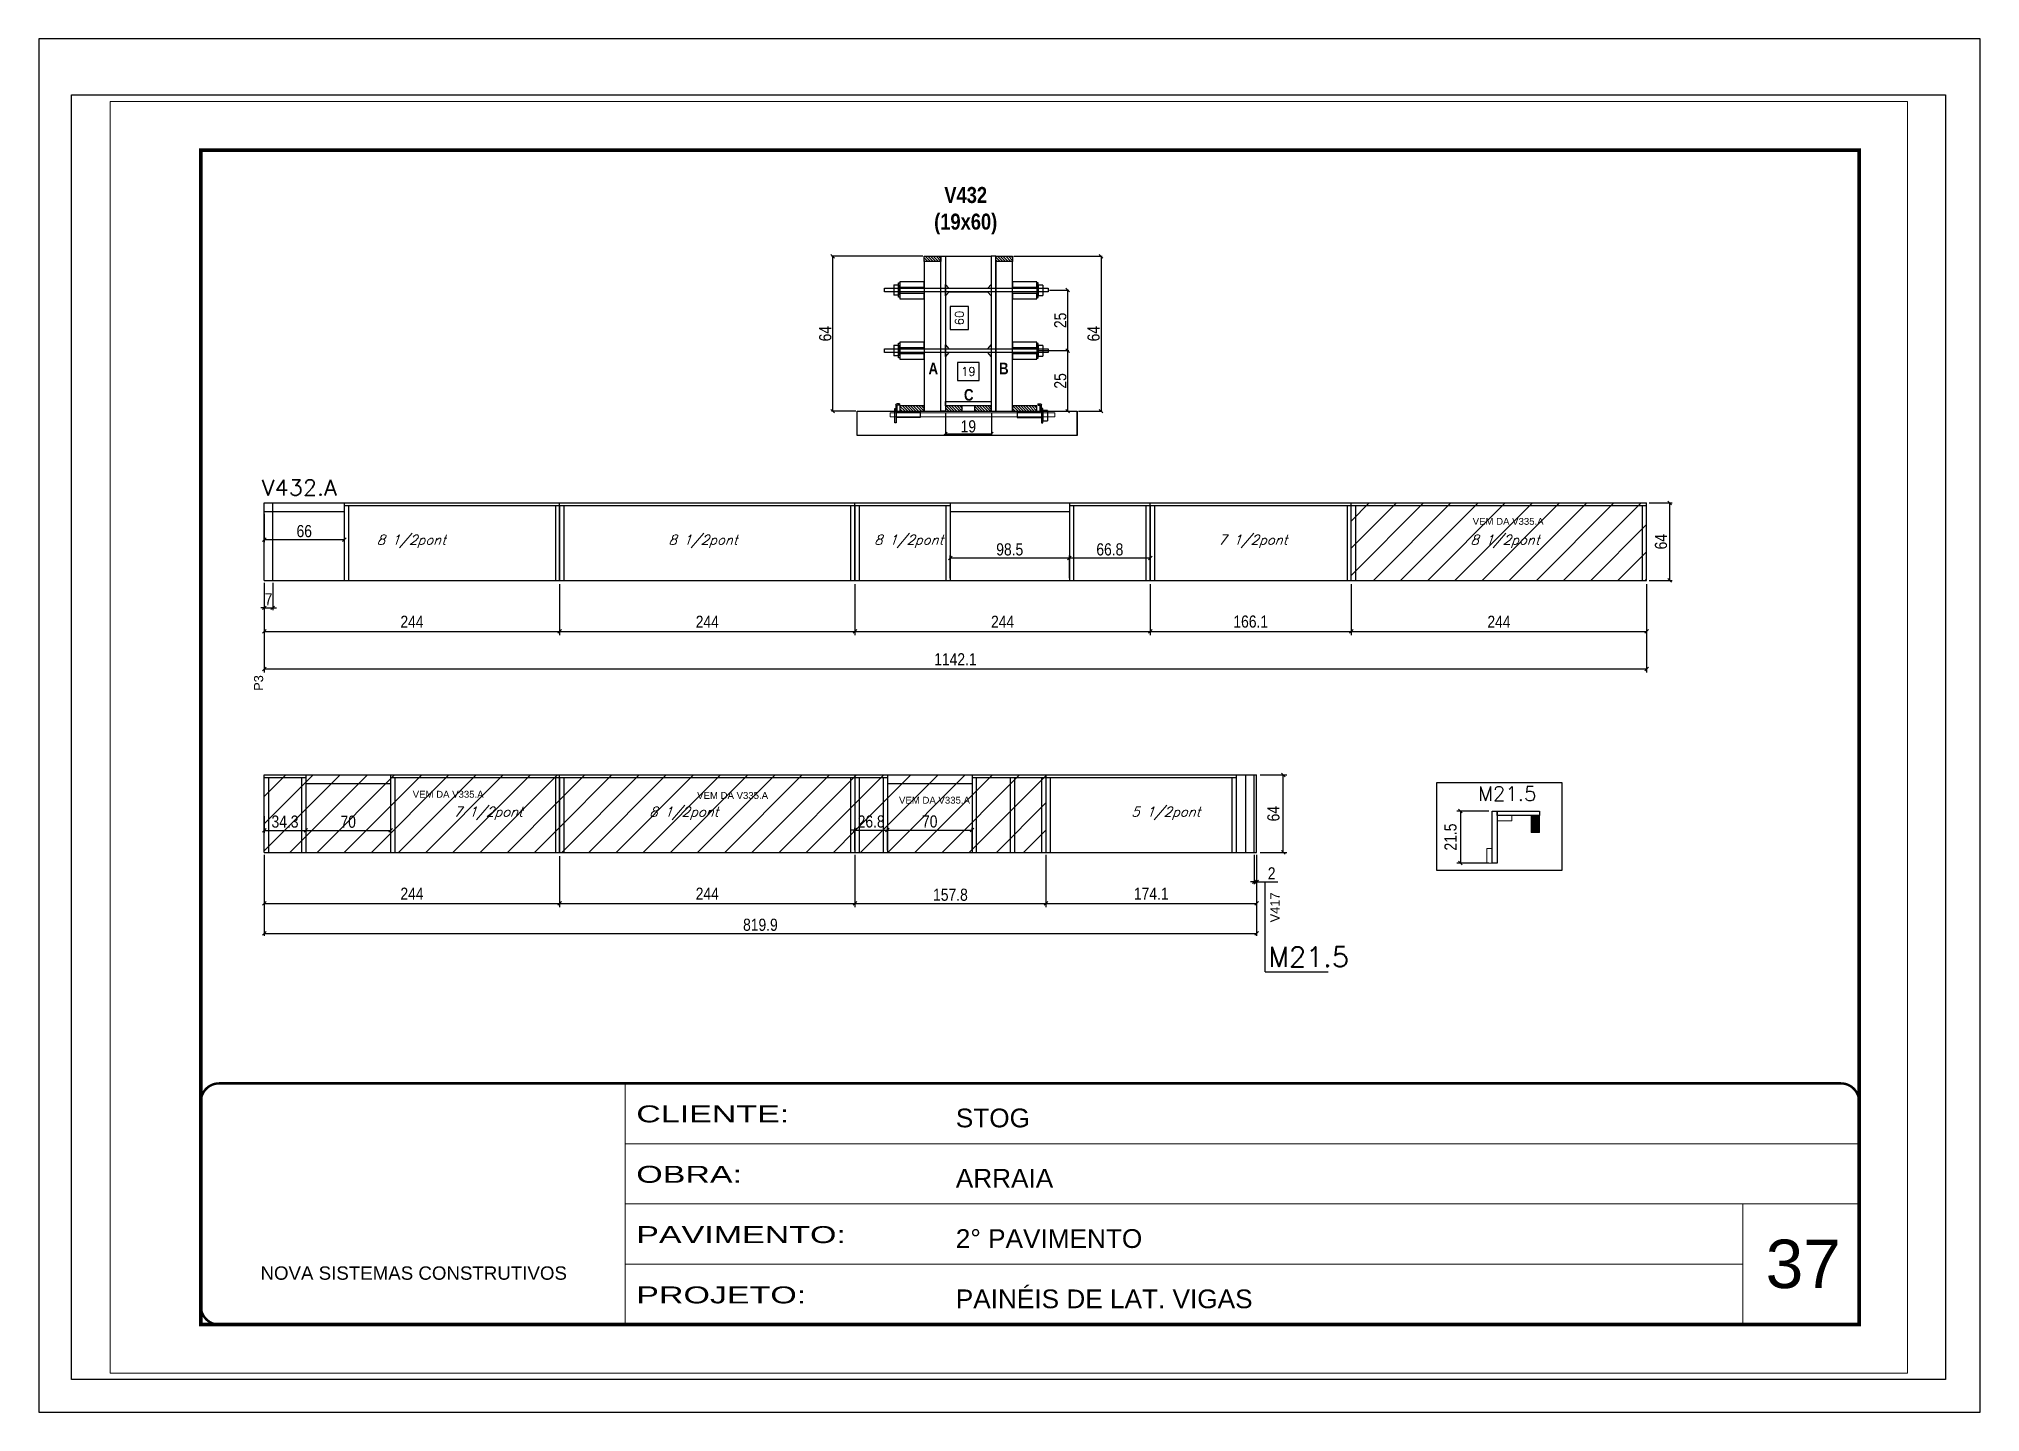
# Paper-space layout '01 (37)' of a CAD drawing. Extents: x -1 to 296, y 0 to 210.
# The model-space entities are those that its viewports show. They can reach past a viewport. Long polylines and large blocks are cut down to what shows.
import ezdxf

# ---------------------------------------------------------------- set-up
doc = ezdxf.new("R2010")
doc.units = 0
for name, pattern in [('CONTINUO', [0]), ('DASHED', [0.75, 0.5, -0.25]), ('HIDDEN', [0.375, 0.25, -0.125])]:
    doc.linetypes.add(name, pattern=pattern)
doc.layers.get('0').update_dxf_attribs({"linetype": 'CONTINUOUS'})
doc.layers.get('Defpoints').update_dxf_attribs({"linetype": 'CONTINUOUS'})
for name, color, linetype in [('1HACHURA MADEIRAS', 1, 'CONTINUOUS'), ('5', 5, 'CONTINUOUS'), ('barrote', 251, 'CONTINUOUS'), ('COTA', 241, 'CONTINUOUS'), ('Cota Seção (2x)', 4, 'CONTINUOUS'), ('detalhes', 4, 'CONTINUOUS'), ('NOMENCLATURA', 7, 'CONTINUOUS'), ('Painéis', 200, 'CONTINUOUS'), ('presilha', 1, 'CONTINUOUS'), ('SARR_2.2x10', 60, 'CONTINUOUS'), ('SARR_2.2x7', 40, 'CONTINUOUS'), ('SARR_3.5x7', 81, 'CONTINUOUS'), ('texto', 7, 'CONTINUOUS'), ('Tubo de PVC', 51, 'CONTINUOUS')]:
    doc.layers.add(name, color=color, linetype=linetype)
for name, color, linetype, lineweight in [('CARIMBO', 255, 'CONTINUOUS', 9), ('CONCRETO', 251, 'CONTINUOUS', 25), ('Folhas', 255, 'CONTINUOUS', 9), ('Madeira', 126, 'CONTINUOUS', 18), ('REAPROVEITAMENTO', 251, 'CONTINUOUS', 9), ('Sarr 2.2x7', 40, 'CONTINUOUS', 9), ('SARRAFO DE PRESSAO', 251, 'DASHED', 9), ('SCO-___-LAJ', 2, 'CONTINUOUS', 0), ('Texto Seção', 7, 'CONTINUOUS', 15)]:
    doc.layers.add(name, color=color, linetype=linetype, lineweight=lineweight)
doc.styles.add('ARIAL', font='arial.ttf')
doc.styles.add('COTA TECNICA', font='techl___.ttf', dxfattribs={"height": 10})
doc.styles.add('COTA TECNICA 2X', font='techl___.ttf', dxfattribs={"height": 10})
doc.styles.add('REGUA-120', font='ROMANS.shx', dxfattribs={"height": 15})
doc.styles.add('ROMANS', font='romans.shx')
doc.styles.get("Standard").update_dxf_attribs({"font": 'ROMANS.SHX'})
doc.styles.add('TECNICA', font='techb___.ttf', dxfattribs={"height": 10})
doc.styles.add('Tecnologia', font='')
doc.styles.get('Tecnologia').set_extended_font_data('Forgotten Futurist')
doc.dimstyles.new('Cota Seção interna', dxfattribs={"dimtxt": 7, "dimasz": 6, "dimexe": 0.18, "dimexo": 2, "dimgap": -4, "dimtad": 3, "dimdec": 1, "dimlfac": 0.5, "dimzin": 12, "dimdsep": 46, "dimtxsty": 'ROMANS', "dimblk": 'ARCHTICK', "dimcen": 0.09, "dimse1": 1, "dimse2": 1, "dimsd1": 1, "dimsd2": 1, "dimclrd": 180, "dimclre": 5, "dimclrt": 1, "dimadec": 0, "dimazin": 3, "dimtfac": 1, "dimtdec": 1, "dimtofl": 0, "dimtmove": 0, "dimatfit": 3, "dimldrblk": 'ARCHTICK', "dimfxl": 1, "dimtolj": 1, "dimtzin": 0, "dimarcsym": 0})
doc.dimstyles.new('PAINEL', dxfattribs={"dimtxt": 10, "dimasz": 3, "dimexe": 3, "dimexo": 3, "dimgap": 3, "dimtad": 1, "dimdec": 1, "dimzin": 12, "dimdsep": 46, "dimtxsty": 'COTA TECNICA', "dimblk1": 'OBLIQUE', "dimblk2": 'OBLIQUE', "dimsah": 1, "dimcen": 0.9, "dimclrd": 4, "dimclre": 4, "dimclrt": 240, "dimadec": 1, "dimazin": 3, "dimtfac": 1, "dimtdec": 1, "dimtmove": 0, "dimatfit": 3, "dimfxl": 1, "dimtolj": 1, "dimtzin": 12, "dimarcsym": 0})
doc.dimstyles.new('SECAO', dxfattribs={"dimscale": 0.333333, "dimtxt": 5, "dimasz": 9, "dimexe": 3, "dimexo": 3, "dimgap": 3, "dimtad": 1, "dimdec": 1, "dimlfac": 0.5, "dimzin": 12, "dimdsep": 46, "dimtxsty": 'COTA TECNICA 2X', "dimblk1": 'OBLIQUE', "dimblk2": 'OBLIQUE', "dimsah": 1, "dimcen": 0.9, "dimclrd": 4, "dimclre": 4, "dimclrt": 240, "dimadec": 1, "dimazin": 3, "dimtfac": 1, "dimtdec": 1, "dimtmove": 0, "dimatfit": 3, "dimfxl": 1, "dimtolj": 1, "dimtzin": 12, "dimarcsym": 0})
pattern_1 = [(45, (-9934.75, -858.352), (-11.22532, 11.22532), [])]

psp = doc.layouts.new('01 (37)')

msp = doc.modelspace()

# ---------------------------------------------------------------- texts
at = {"layer": '5', "color": 7, "linetype": 'Continuous'}
msp.add_text('M21.5', height=12, rotation=359.99996, dxfattribs=at).set_placement((5402.31, 3481.83))
at = {"layer": 'CARIMBO', "style": 'ARIAL'}
msp.add_text('37', height=40, dxfattribs=at).set_placement((5640.07, 3079.52))
at = {"layer": 'detalhes', "style": 'TECNICA'}
for s, p in [('A', (4948.35, 3834.17)), ('B', (5006.62, 3834.17)), ('C', (4977.65, 3812.37))]:
    msp.add_text(s, height=9.6, dxfattribs=at).set_placement(p)
at = {"layer": 'NOMENCLATURA', "linetype": 'Continuous', "style": 'ARIAL'}
for p in [(5398, 3709.86), (4522.2, 3484.5), (4757.22, 3483.51), (4924.01, 3479.6)]:
    msp.add_text('VEM DA V335.A', height=5.6753, dxfattribs=at).set_placement(p)
for s, p in [('P3', (4398.64, 3572.75)), ('V417', (5238.4, 3381.56))]:
    msp.add_text(s, height=7.567, rotation=90, dxfattribs=at).set_placement(p)
at = {"layer": 'NOMENCLATURA', "linetype": 'Continuous'}
msp.add_text('M21.5', height=16.5, dxfattribs=at).set_placement((5229.28, 3344.78))
at = {"layer": 'NOMENCLATURA', "insert": (4979.1, 3988.85), "char_height": 13.2, "attachment_point": 2, "style": 'TECNICA'}
msp.add_mtext_dynamic_manual_height_columns('V432\\P(19x60)', width=13.2, gutter_width=1, heights=[0], dxfattribs=at)
at = {"layer": 'texto', "color": 2, "char_height": 8, "attachment_point": 5, "style": 'ROMANS'}
for s, insert in [('{\\Q19;\\C256;8 1/2pont}', (4521.06, 3696.13)), ('{\\Q19;\\C256;8 1/2pont}', (4762.06, 3696.13)), ('{\\Q19;\\C256;8 1/2pont}', (4932.03, 3696.13)), ('{\\Q19;\\C256;7 1/2pont}', (5216.36, 3696.13)), ('{\\Q19;\\C256;8 1/2pont}', (5424.67, 3696.13)), ('{\\Q19;\\C256;7 1/2pont}', (4584.58, 3471.52)), ('{\\Q19;\\C256;8 1/2pont}', (4746.26, 3471.52)), ('{\\Q19;\\C256;5 1/2pont}', (5144.46, 3471.52))]:
    msp.add_mtext(s, dxfattribs=dict(at, insert=insert))
at = {"layer": 'Texto Seção', "style": 'REGUA-120', "width": 1.05}
msp.add_text('V432.A', height=13, dxfattribs=at).set_placement((4397.56, 3734.14))

# ---------------------------------------------------------------- blocks, each defined once
blk = doc.blocks.new('9999999999')
at = {"color": 30, "linetype": 'CONTINUO'}
for p, q in [((98564.6, 34230.2), (98564.6, 34429.4)), ((98564.6, 34379.6), (99584, 34379.6)), ((98564.6, 34329.8), (99488, 34329.8)), ((99584, 34329.8), (99488, 34329.8)), ((99488, 34329.8), (99488, 34230.2)), ((98564.6, 34280), (99488, 34280))]:
    blk.add_line(p, q, dxfattribs=at)
at = {"color": 30, "linetype": 'CONTINUO', "const_width": 2}
blk.add_lwpolyline([(99584, 34230.2), (99584, 34414.4, 0.414214), (99569, 34429.4), (98229, 34429.4, 0.414214), (98214, 34414.4), (98214, 34245.2, 0.414214), (98229, 34230.2), (99584, 34230.2)], format="xyb", dxfattribs=at)
at = {"layer": 'Folhas'}
blk.add_lwpolyline([(98139, 34190.2), (99624, 34190.2), (99624, 35240.2), (98139, 35240.2)], close=True, dxfattribs=at)
at = {"layer": 'Folhas', "color": 30, "const_width": 3}
blk.add_lwpolyline([(98214, 34230.2), (99584, 34230.2), (99584, 35200.2), (98214, 35200.2)], close=True, dxfattribs=at)
at = {"color": 7, "linetype": 'Continuous', "ltscale": 5, "style": 'ARIAL'}
for s, height, p in [('STOG', 15.48, (98837.7, 34393.1)), ('ARRAIA', 15.48, (98837.7, 34343.3)), ('2° PAVIMENTO', 15.483, (98837.7, 34293.5)), ('NOVA SISTEMAS CONSTRUTIVOS', 11.059, (98263.2, 34267.2)), ('PAINÉIS DE LAT. VIGAS', 15.483, (98837.7, 34243.7))]:
    blk.add_text(s, height=height, dxfattribs=at).set_placement(p)
at = {"layer": 'Folhas', "color": 7, "style": 'Tecnologia', "width": 1.5}
for s, p in [('CLIENTE:', (98573.7, 34397.2)), ('OBRA:', (98573.7, 34347.3)), ('PAVIMENTO:', (98573.7, 34297.5)), ('PROJETO:', (98573.7, 34247.7))]:
    blk.add_text(s, height=14, dxfattribs=at).set_placement(p)
blk = doc.blocks.new('_Oblique')
at = {"color": 0, "linetype": 'ByBlock', "lineweight": -2}
blk.add_line((-0.5, -0.5), (0.5, 0.5), dxfattribs=at)
blk = doc.blocks.new('*D1000')
at = {"layer": 'COTA', "color": 4, "linetype": 'ByBlock', "lineweight": -2, "transparency": 16777216}
for p, q in [((4399.6, 3660.9), (4399.6, 3618.8)), ((4643.6, 3660.9), (4643.6, 3618.8)), ((4399.6, 3621.8), (4643.6, 3621.8))]:
    blk.add_line(p, q, dxfattribs=at)
at = {"layer": 'Defpoints', "color": 0, "linetype": 'ByBlock', "transparency": 16777216}
for p in [(4399.6, 3663.9), (4643.6, 3663.9), (4643.6, 3621.8)]:
    blk.add_point(p, dxfattribs=at)
at = {"layer": 'COTA', "color": 4, "linetype": 'ByBlock', "lineweight": -2, "transparency": 16777216, "xscale": 3, "yscale": 3, "zscale": 3, "rotation": 180}
blk.add_blockref('_Oblique', (4399.6, 3621.8), dxfattribs=at)
at = {"layer": 'COTA', "color": 4, "linetype": 'ByBlock', "lineweight": -2, "transparency": 16777216, "xscale": 3, "yscale": 3, "zscale": 3}
blk.add_blockref('_Oblique', (4643.6, 3621.8), dxfattribs=at)
at = {"layer": 'COTA', "color": 240, "linetype": 'ByBlock', "transparency": 16777216, "insert": (4521.6, 3629.8), "char_height": 10, "attachment_point": 5, "style": 'COTA TECNICA'}
blk.add_mtext('\\A1;244', dxfattribs=at)
blk = doc.blocks.new('*D1001')
at = {"layer": 'COTA', "color": 4, "linetype": 'ByBlock', "lineweight": -2, "transparency": 16777216}
for p, q in [((4643.6, 3660.9), (4643.6, 3618.8)), ((4887.6, 3660.9), (4887.6, 3618.8)), ((4643.6, 3621.8), (4887.6, 3621.8))]:
    blk.add_line(p, q, dxfattribs=at)
at = {"layer": 'Defpoints', "color": 0, "linetype": 'ByBlock', "transparency": 16777216}
for p in [(4643.6, 3663.9), (4887.6, 3663.9), (4887.6, 3621.8)]:
    blk.add_point(p, dxfattribs=at)
at = {"layer": 'COTA', "color": 4, "linetype": 'ByBlock', "lineweight": -2, "transparency": 16777216, "xscale": 3, "yscale": 3, "zscale": 3, "rotation": 180}
blk.add_blockref('_Oblique', (4643.6, 3621.8), dxfattribs=at)
at = {"layer": 'COTA', "color": 4, "linetype": 'ByBlock', "lineweight": -2, "transparency": 16777216, "xscale": 3, "yscale": 3, "zscale": 3}
blk.add_blockref('_Oblique', (4887.6, 3621.8), dxfattribs=at)
at = {"layer": 'COTA', "color": 240, "linetype": 'ByBlock', "transparency": 16777216, "insert": (4765.6, 3629.8), "char_height": 10, "attachment_point": 5, "style": 'COTA TECNICA'}
blk.add_mtext('\\A1;244', dxfattribs=at)
blk = doc.blocks.new('*D1002')
at = {"layer": 'COTA', "color": 4, "linetype": 'ByBlock', "lineweight": -2, "transparency": 16777216}
for p, q in [((4399.6, 3660.9), (4399.6, 3587.8)), ((5541.7, 3660.9), (5541.7, 3587.8)), ((4399.6, 3590.8), (5541.7, 3590.8))]:
    blk.add_line(p, q, dxfattribs=at)
at = {"layer": 'Defpoints', "color": 0, "linetype": 'ByBlock', "transparency": 16777216}
for p in [(4399.6, 3663.9), (5541.7, 3663.9), (5541.7, 3590.8)]:
    blk.add_point(p, dxfattribs=at)
at = {"layer": 'COTA', "color": 4, "linetype": 'ByBlock', "lineweight": -2, "transparency": 16777216, "xscale": 3, "yscale": 3, "zscale": 3, "rotation": 180}
blk.add_blockref('_Oblique', (4399.6, 3590.8), dxfattribs=at)
at = {"layer": 'COTA', "color": 4, "linetype": 'ByBlock', "lineweight": -2, "transparency": 16777216, "xscale": 3, "yscale": 3, "zscale": 3}
blk.add_blockref('_Oblique', (5541.7, 3590.8), dxfattribs=at)
at = {"layer": 'COTA', "color": 240, "linetype": 'ByBlock', "transparency": 16777216, "insert": (4970.6, 3598.8), "char_height": 10, "attachment_point": 5, "style": 'COTA TECNICA'}
blk.add_mtext('\\A1;1142.1', dxfattribs=at)
blk = doc.blocks.new('*D1003')
at = {"layer": 'COTA', "color": 4, "linetype": 'ByBlock', "lineweight": -2, "transparency": 16777216}
for p, q in [((5131.6, 3660.9), (5131.6, 3618.8)), ((5297.7, 3660.9), (5297.7, 3618.8)), ((5131.6, 3621.8), (5297.7, 3621.8))]:
    blk.add_line(p, q, dxfattribs=at)
at = {"layer": 'Defpoints', "color": 0, "linetype": 'ByBlock', "transparency": 16777216}
for p in [(5131.6, 3663.9), (5297.7, 3663.9), (5297.7, 3621.8)]:
    blk.add_point(p, dxfattribs=at)
at = {"layer": 'COTA', "color": 4, "linetype": 'ByBlock', "lineweight": -2, "transparency": 16777216, "xscale": 3, "yscale": 3, "zscale": 3, "rotation": 180}
blk.add_blockref('_Oblique', (5131.6, 3621.8), dxfattribs=at)
at = {"layer": 'COTA', "color": 4, "linetype": 'ByBlock', "lineweight": -2, "transparency": 16777216, "xscale": 3, "yscale": 3, "zscale": 3}
blk.add_blockref('_Oblique', (5297.7, 3621.8), dxfattribs=at)
at = {"layer": 'COTA', "color": 240, "linetype": 'ByBlock', "transparency": 16777216, "insert": (5214.6, 3629.9), "char_height": 10, "attachment_point": 5, "style": 'COTA TECNICA'}
blk.add_mtext('\\A1;166.1', dxfattribs=at)
blk = doc.blocks.new('*D1004')
at = {"layer": 'COTA', "color": 4, "linetype": 'ByBlock', "lineweight": -2, "transparency": 16777216}
for p, q in [((4887.6, 3660.9), (4887.6, 3618.8)), ((5131.6, 3660.9), (5131.6, 3618.8)), ((4887.6, 3621.8), (5131.6, 3621.8))]:
    blk.add_line(p, q, dxfattribs=at)
at = {"layer": 'Defpoints', "color": 0, "linetype": 'ByBlock', "transparency": 16777216}
for p in [(4887.6, 3663.9), (5131.6, 3663.9), (5131.6, 3621.8)]:
    blk.add_point(p, dxfattribs=at)
at = {"layer": 'COTA', "color": 4, "linetype": 'ByBlock', "lineweight": -2, "transparency": 16777216, "xscale": 3, "yscale": 3, "zscale": 3, "rotation": 180}
blk.add_blockref('_Oblique', (4887.6, 3621.8), dxfattribs=at)
at = {"layer": 'COTA', "color": 4, "linetype": 'ByBlock', "lineweight": -2, "transparency": 16777216, "xscale": 3, "yscale": 3, "zscale": 3}
blk.add_blockref('_Oblique', (5131.6, 3621.8), dxfattribs=at)
at = {"layer": 'COTA', "color": 240, "linetype": 'ByBlock', "transparency": 16777216, "insert": (5009.6, 3629.8), "char_height": 10, "attachment_point": 5, "style": 'COTA TECNICA'}
blk.add_mtext('\\A1;244', dxfattribs=at)
blk = doc.blocks.new('*D1005')
at = {"layer": 'COTA', "color": 4, "linetype": 'ByBlock', "lineweight": -2, "transparency": 16777216}
for p, q in [((5222.5, 3503.3), (5244.5, 3503.3)), ((5241.5, 3439.3), (5241.5, 3503.3)), ((5222.5, 3439.3), (5244.5, 3439.3))]:
    blk.add_line(p, q, dxfattribs=at)
at = {"layer": 'Defpoints', "color": 0, "linetype": 'ByBlock', "transparency": 16777216}
for p in [(5219.5, 3503.3), (5241.5, 3503.3), (5219.5, 3439.3)]:
    blk.add_point(p, dxfattribs=at)
at = {"layer": 'COTA', "color": 4, "linetype": 'ByBlock', "lineweight": -2, "transparency": 16777216, "xscale": 3, "yscale": 3, "zscale": 3}
for p, rotation in [((5241.5, 3503.3), 90), ((5241.5, 3439.3), 270)]:
    blk.add_blockref('_Oblique', p, dxfattribs=dict(at, rotation=rotation))
at = {"layer": 'COTA', "color": 240, "linetype": 'ByBlock', "transparency": 16777216, "insert": (5233.4, 3471.3), "char_height": 10, "attachment_point": 5, "rotation": 90, "style": 'COTA TECNICA'}
blk.add_mtext('\\A1;64', dxfattribs=at)
blk = doc.blocks.new('*D1006')
at = {"layer": 'COTA', "color": 4, "linetype": 'ByBlock', "lineweight": -2, "transparency": 16777216}
for p, q in [((5297.7, 3660.9), (5297.7, 3618.8)), ((5541.7, 3660.9), (5541.7, 3618.8)), ((5297.7, 3621.8), (5541.7, 3621.8))]:
    blk.add_line(p, q, dxfattribs=at)
at = {"layer": 'Defpoints', "color": 0, "linetype": 'ByBlock', "transparency": 16777216}
for p in [(5297.7, 3663.9), (5541.7, 3663.9), (5541.7, 3621.8)]:
    blk.add_point(p, dxfattribs=at)
at = {"layer": 'COTA', "color": 4, "linetype": 'ByBlock', "lineweight": -2, "transparency": 16777216, "xscale": 3, "yscale": 3, "zscale": 3, "rotation": 180}
blk.add_blockref('_Oblique', (5297.7, 3621.8), dxfattribs=at)
at = {"layer": 'COTA', "color": 4, "linetype": 'ByBlock', "lineweight": -2, "transparency": 16777216, "xscale": 3, "yscale": 3, "zscale": 3}
blk.add_blockref('_Oblique', (5541.7, 3621.8), dxfattribs=at)
at = {"layer": 'COTA', "color": 240, "linetype": 'ByBlock', "transparency": 16777216, "insert": (5419.7, 3629.8), "char_height": 10, "attachment_point": 5, "style": 'COTA TECNICA'}
blk.add_mtext('\\A1;244', dxfattribs=at)
blk = doc.blocks.new('*D1007')
at = {"layer": 'COTA', "color": 4, "linetype": 'ByBlock', "lineweight": -2, "transparency": 16777216}
for p, q in [((4399.6, 3436.3), (4399.6, 3394.2)), ((4643.6, 3436.3), (4643.6, 3394.2)), ((4399.6, 3397.2), (4643.6, 3397.2))]:
    blk.add_line(p, q, dxfattribs=at)
at = {"layer": 'Defpoints', "color": 0, "linetype": 'ByBlock', "transparency": 16777216}
for p in [(4399.6, 3439.3), (4643.6, 3439.3), (4643.6, 3397.2)]:
    blk.add_point(p, dxfattribs=at)
at = {"layer": 'COTA', "color": 4, "linetype": 'ByBlock', "lineweight": -2, "transparency": 16777216, "xscale": 3, "yscale": 3, "zscale": 3, "rotation": 180}
blk.add_blockref('_Oblique', (4399.6, 3397.2), dxfattribs=at)
at = {"layer": 'COTA', "color": 4, "linetype": 'ByBlock', "lineweight": -2, "transparency": 16777216, "xscale": 3, "yscale": 3, "zscale": 3}
blk.add_blockref('_Oblique', (4643.6, 3397.2), dxfattribs=at)
at = {"layer": 'COTA', "color": 240, "linetype": 'ByBlock', "transparency": 16777216, "insert": (4521.6, 3405.2), "char_height": 10, "attachment_point": 5, "style": 'COTA TECNICA'}
blk.add_mtext('\\A1;244', dxfattribs=at)
blk = doc.blocks.new('*D1008')
at = {"layer": 'COTA', "color": 4, "linetype": 'ByBlock', "lineweight": -2, "transparency": 16777216}
for p, q in [((5045.4, 3436.3), (5045.4, 3394.2)), ((5219.5, 3424.1), (5219.5, 3394.2)), ((5045.4, 3397.2), (5219.5, 3397.2))]:
    blk.add_line(p, q, dxfattribs=at)
at = {"layer": 'Defpoints', "color": 0, "linetype": 'ByBlock', "transparency": 16777216}
for p in [(5045.4, 3439.3), (5219.5, 3427.1), (5219.5, 3397.2)]:
    blk.add_point(p, dxfattribs=at)
at = {"layer": 'COTA', "color": 4, "linetype": 'ByBlock', "lineweight": -2, "transparency": 16777216, "xscale": 3, "yscale": 3, "zscale": 3, "rotation": 180}
blk.add_blockref('_Oblique', (5045.4, 3397.2), dxfattribs=at)
at = {"layer": 'COTA', "color": 4, "linetype": 'ByBlock', "lineweight": -2, "transparency": 16777216, "xscale": 3, "yscale": 3, "zscale": 3}
blk.add_blockref('_Oblique', (5219.5, 3397.2), dxfattribs=at)
at = {"layer": 'COTA', "color": 240, "linetype": 'ByBlock', "transparency": 16777216, "insert": (5132.4, 3405.2), "char_height": 10, "attachment_point": 5, "style": 'COTA TECNICA'}
blk.add_mtext('\\A1;174.1', dxfattribs=at)
blk = doc.blocks.new('*D1009')
at = {"layer": 'COTA', "color": 4, "linetype": 'ByBlock', "lineweight": -2, "transparency": 16777216}
for p, q in [((4643.6, 3436.3), (4643.6, 3394.2)), ((4887.6, 3436.3), (4887.6, 3394.2)), ((4643.6, 3397.2), (4887.6, 3397.2))]:
    blk.add_line(p, q, dxfattribs=at)
at = {"layer": 'Defpoints', "color": 0, "linetype": 'ByBlock', "transparency": 16777216}
for p in [(4643.6, 3439.3), (4887.6, 3439.3), (4887.6, 3397.2)]:
    blk.add_point(p, dxfattribs=at)
at = {"layer": 'COTA', "color": 4, "linetype": 'ByBlock', "lineweight": -2, "transparency": 16777216, "xscale": 3, "yscale": 3, "zscale": 3, "rotation": 180}
blk.add_blockref('_Oblique', (4643.6, 3397.2), dxfattribs=at)
at = {"layer": 'COTA', "color": 4, "linetype": 'ByBlock', "lineweight": -2, "transparency": 16777216, "xscale": 3, "yscale": 3, "zscale": 3}
blk.add_blockref('_Oblique', (4887.6, 3397.2), dxfattribs=at)
at = {"layer": 'COTA', "color": 240, "linetype": 'ByBlock', "transparency": 16777216, "insert": (4765.6, 3405.2), "char_height": 10, "attachment_point": 5, "style": 'COTA TECNICA'}
blk.add_mtext('\\A1;244', dxfattribs=at)
blk = doc.blocks.new('*D1010')
at = {"layer": 'COTA', "color": 4, "linetype": 'Continuous', "lineweight": -2, "transparency": 16777216}
for p, q in [((4399.6, 3661.9), (4399.6, 3639.3)), ((4406.6, 3661.9), (4406.6, 3639.3)), ((4399.6, 3641.3), (4396.6, 3641.3)), ((4399.6, 3641.3), (4406.6, 3641.3)), ((4406.6, 3641.3), (4409.6, 3641.3))]:
    blk.add_line(p, q, dxfattribs=at)
at = {"layer": 'Defpoints', "color": 0, "linetype": 'Continuous', "transparency": 16777216}
for p in [(4399.6, 3663.9), (4406.6, 3663.9), (4406.6, 3641.3)]:
    blk.add_point(p, dxfattribs=at)
at = {"layer": 'COTA', "color": 4, "linetype": 'Continuous', "lineweight": -2, "transparency": 16777216, "xscale": 3, "yscale": 3, "zscale": 3}
blk.add_blockref('_Oblique', (4399.6, 3641.3), dxfattribs=at)
at = {"layer": 'COTA', "color": 4, "linetype": 'Continuous', "lineweight": -2, "transparency": 16777216, "xscale": 3, "yscale": 3, "zscale": 3, "rotation": 180}
blk.add_blockref('_Oblique', (4406.6, 3641.3), dxfattribs=at)
at = {"layer": 'COTA', "color": 240, "linetype": 'Continuous', "transparency": 16777216, "insert": (4403.1, 3648.4), "char_height": 10, "attachment_point": 5, "style": 'COTA TECNICA'}
blk.add_mtext('\\A1;7', dxfattribs=at)
blk = doc.blocks.new('*D1011')
at = {"layer": 'COTA', "color": 4, "linetype": 'Continuous', "lineweight": -2, "transparency": 16777216}
for p, q in [((4887.6, 3437.3), (4887.6, 3395.2)), ((5045.4, 3437.3), (5045.4, 3395.2)), ((4887.6, 3397.2), (5045.4, 3397.2))]:
    blk.add_line(p, q, dxfattribs=at)
at = {"layer": 'Defpoints', "color": 0, "linetype": 'Continuous', "transparency": 16777216}
for p in [(4887.6, 3439.3), (5045.4, 3439.3), (5045.4, 3397.2)]:
    blk.add_point(p, dxfattribs=at)
at = {"layer": 'COTA', "color": 4, "linetype": 'Continuous', "lineweight": -2, "transparency": 16777216, "xscale": 3, "yscale": 3, "zscale": 3, "rotation": 180}
blk.add_blockref('_Oblique', (4887.6, 3397.2), dxfattribs=at)
at = {"layer": 'COTA', "color": 4, "linetype": 'Continuous', "lineweight": -2, "transparency": 16777216, "xscale": 3, "yscale": 3, "zscale": 3}
blk.add_blockref('_Oblique', (5045.4, 3397.2), dxfattribs=at)
at = {"layer": 'COTA', "color": 240, "linetype": 'Continuous', "transparency": 16777216, "insert": (4966.5, 3404.3), "char_height": 10, "attachment_point": 5, "style": 'COTA TECNICA'}
blk.add_mtext('\\A1;157.8', dxfattribs=at)
blk = doc.blocks.new('*D1012')
at = {"layer": 'COTA', "color": 4, "linetype": 'Continuous', "lineweight": -2, "transparency": 16777216}
for p, q in [((4887.6, 3457.7), (4884.6, 3457.7)), ((4887.6, 3441.3), (4887.6, 3459.7)), ((4887.6, 3457.7), (4914.4, 3457.7)), ((4914.4, 3441.3), (4914.4, 3459.7)), ((4914.4, 3457.7), (4917.4, 3457.7))]:
    blk.add_line(p, q, dxfattribs=at)
at = {"layer": 'Defpoints', "color": 0, "linetype": 'Continuous', "transparency": 16777216}
for p in [(4914.4, 3457.7), (4887.6, 3439.3), (4914.4, 3439.3)]:
    blk.add_point(p, dxfattribs=at)
at = {"layer": 'COTA', "color": 4, "linetype": 'Continuous', "lineweight": -2, "transparency": 16777216, "xscale": 3, "yscale": 3, "zscale": 3}
blk.add_blockref('_Oblique', (4887.6, 3457.7), dxfattribs=at)
at = {"layer": 'COTA', "color": 4, "linetype": 'Continuous', "lineweight": -2, "transparency": 16777216, "xscale": 3, "yscale": 3, "zscale": 3, "rotation": 180}
blk.add_blockref('_Oblique', (4914.4, 3457.7), dxfattribs=at)
at = {"layer": 'COTA', "color": 240, "linetype": 'Continuous', "transparency": 16777216, "insert": (4901, 3464.8), "char_height": 10, "attachment_point": 5, "style": 'COTA TECNICA'}
blk.add_mtext('\\A1;26.8', dxfattribs=at)
blk = doc.blocks.new('*D1013')
at = {"layer": 'COTA', "color": 4, "linetype": 'Continuous', "lineweight": -2, "transparency": 16777216}
for p, q in [((4914.4, 3441.3), (4914.4, 3459.7)), ((4914.4, 3457.7), (4984.4, 3457.7)), ((4984.4, 3441.3), (4984.4, 3459.7))]:
    blk.add_line(p, q, dxfattribs=at)
at = {"layer": 'Defpoints', "color": 0, "linetype": 'Continuous', "transparency": 16777216}
for p in [(4984.4, 3457.7), (4914.4, 3439.3), (4984.4, 3439.3)]:
    blk.add_point(p, dxfattribs=at)
at = {"layer": 'COTA', "color": 4, "linetype": 'Continuous', "lineweight": -2, "transparency": 16777216, "xscale": 3, "yscale": 3, "zscale": 3, "rotation": 180}
blk.add_blockref('_Oblique', (4914.4, 3457.7), dxfattribs=at)
at = {"layer": 'COTA', "color": 4, "linetype": 'Continuous', "lineweight": -2, "transparency": 16777216, "xscale": 3, "yscale": 3, "zscale": 3}
blk.add_blockref('_Oblique', (4984.4, 3457.7), dxfattribs=at)
at = {"layer": 'COTA', "color": 240, "linetype": 'Continuous', "transparency": 16777216, "insert": (4949.4, 3464.8), "char_height": 10, "attachment_point": 5, "style": 'COTA TECNICA'}
blk.add_mtext('\\A1;70', dxfattribs=at)
blk = doc.blocks.new('*D1014')
at = {"layer": 'COTA', "color": 4, "linetype": 'Continuous', "lineweight": -2, "transparency": 16777216}
for p, q in [((4399.6, 3469.3), (4399.6, 3455.5)), ((4433.9, 3468.2), (4433.9, 3455.5)), ((4399.6, 3457.5), (4433.9, 3457.5))]:
    blk.add_line(p, q, dxfattribs=at)
at = {"layer": 'Defpoints', "color": 0, "linetype": 'Continuous', "transparency": 16777216}
for p in [(4399.6, 3471.3), (4433.9, 3470.2), (4433.9, 3457.5)]:
    blk.add_point(p, dxfattribs=at)
at = {"layer": 'COTA', "color": 4, "linetype": 'Continuous', "lineweight": -2, "transparency": 16777216, "xscale": 3, "yscale": 3, "zscale": 3, "rotation": 180}
blk.add_blockref('_Oblique', (4399.6, 3457.5), dxfattribs=at)
at = {"layer": 'COTA', "color": 4, "linetype": 'Continuous', "lineweight": -2, "transparency": 16777216, "xscale": 3, "yscale": 3, "zscale": 3}
blk.add_blockref('_Oblique', (4433.9, 3457.5), dxfattribs=at)
at = {"layer": 'COTA', "color": 240, "linetype": 'Continuous', "transparency": 16777216, "insert": (4416.7, 3464.7), "char_height": 10, "attachment_point": 5, "style": 'COTA TECNICA'}
blk.add_mtext('\\A1;34.3', dxfattribs=at)
blk = doc.blocks.new('*D1015')
at = {"layer": 'COTA', "color": 4, "linetype": 'Continuous', "lineweight": -2, "transparency": 16777216}
for p, q in [((4433.9, 3468.2), (4433.9, 3455.5)), ((4433.9, 3457.5), (4503.9, 3457.5))]:
    blk.add_line(p, q, dxfattribs=at)
at = {"layer": 'Defpoints', "color": 0, "linetype": 'Continuous', "transparency": 16777216}
for p in [(4433.9, 3470.2), (4503.9, 3457.5), (4503.9, 3457.5)]:
    blk.add_point(p, dxfattribs=at)
at = {"layer": 'COTA', "color": 4, "linetype": 'Continuous', "lineweight": -2, "transparency": 16777216, "xscale": 3, "yscale": 3, "zscale": 3, "rotation": 180}
blk.add_blockref('_Oblique', (4433.9, 3457.5), dxfattribs=at)
at = {"layer": 'COTA', "color": 4, "linetype": 'Continuous', "lineweight": -2, "transparency": 16777216, "xscale": 3, "yscale": 3, "zscale": 3}
blk.add_blockref('_Oblique', (4503.9, 3457.5), dxfattribs=at)
at = {"layer": 'COTA', "color": 240, "linetype": 'Continuous', "transparency": 16777216, "insert": (4468.9, 3464.6), "char_height": 10, "attachment_point": 5, "style": 'COTA TECNICA'}
blk.add_mtext('\\A1;70', dxfattribs=at)
blk = doc.blocks.new('*D1016')
at = {"layer": 'COTA', "color": 4, "linetype": 'Continuous', "lineweight": -2, "transparency": 16777216}
for p, q in [((5064.8, 3665.9), (5064.8, 3684.4)), ((5131.6, 3682.4), (5064.8, 3682.4)), ((5131.6, 3665.9), (5131.6, 3684.4))]:
    blk.add_line(p, q, dxfattribs=at)
at = {"layer": 'Defpoints', "color": 0, "linetype": 'Continuous', "transparency": 16777216}
for p in [(5064.8, 3682.4), (5064.8, 3663.9), (5131.6, 3663.9)]:
    blk.add_point(p, dxfattribs=at)
at = {"layer": 'COTA', "color": 4, "linetype": 'Continuous', "lineweight": -2, "transparency": 16777216, "xscale": 3, "yscale": 3, "zscale": 3, "rotation": 180}
blk.add_blockref('_Oblique', (5064.8, 3682.4), dxfattribs=at)
at = {"layer": 'COTA', "color": 4, "linetype": 'Continuous', "lineweight": -2, "transparency": 16777216, "xscale": 3, "yscale": 3, "zscale": 3}
blk.add_blockref('_Oblique', (5131.6, 3682.4), dxfattribs=at)
at = {"layer": 'COTA', "color": 240, "linetype": 'Continuous', "transparency": 16777216, "insert": (5098.2, 3689.5), "char_height": 10, "attachment_point": 5, "style": 'COTA TECNICA'}
blk.add_mtext('\\A1;66.8', dxfattribs=at)
blk = doc.blocks.new('*D1017')
at = {"layer": 'COTA', "color": 4, "linetype": 'Continuous', "lineweight": -2, "transparency": 16777216}
for p, q in [((4966.3, 3665.9), (4966.3, 3684.4)), ((5064.8, 3682.4), (4966.3, 3682.4)), ((5064.8, 3665.9), (5064.8, 3684.4))]:
    blk.add_line(p, q, dxfattribs=at)
at = {"layer": 'Defpoints', "color": 0, "linetype": 'Continuous', "transparency": 16777216}
for p in [(4966.3, 3682.4), (4966.3, 3663.9), (5064.8, 3663.9)]:
    blk.add_point(p, dxfattribs=at)
at = {"layer": 'COTA', "color": 4, "linetype": 'Continuous', "lineweight": -2, "transparency": 16777216, "xscale": 3, "yscale": 3, "zscale": 3, "rotation": 180}
blk.add_blockref('_Oblique', (4966.3, 3682.4), dxfattribs=at)
at = {"layer": 'COTA', "color": 4, "linetype": 'Continuous', "lineweight": -2, "transparency": 16777216, "xscale": 3, "yscale": 3, "zscale": 3}
blk.add_blockref('_Oblique', (5064.8, 3682.4), dxfattribs=at)
at = {"layer": 'COTA', "color": 240, "linetype": 'Continuous', "transparency": 16777216, "insert": (5015.5, 3689.5), "char_height": 10, "attachment_point": 5, "style": 'COTA TECNICA'}
blk.add_mtext('\\A1;98.5', dxfattribs=at)
blk = doc.blocks.new('*D1018')
at = {"layer": 'COTA', "color": 4, "linetype": 'Continuous', "lineweight": -2, "transparency": 16777216}
for p, q in [((4399.6, 3718.9), (4399.6, 3695.5)), ((4465.6, 3718.9), (4465.6, 3695.5)), ((4465.6, 3697.5), (4399.6, 3697.5))]:
    blk.add_line(p, q, dxfattribs=at)
at = {"layer": 'Defpoints', "color": 0, "linetype": 'Continuous', "transparency": 16777216}
for p in [(4399.6, 3720.9), (4465.6, 3720.9), (4399.6, 3697.5)]:
    blk.add_point(p, dxfattribs=at)
at = {"layer": 'COTA', "color": 4, "linetype": 'Continuous', "lineweight": -2, "transparency": 16777216, "xscale": 3, "yscale": 3, "zscale": 3, "rotation": 180}
blk.add_blockref('_Oblique', (4399.6, 3697.5), dxfattribs=at)
at = {"layer": 'COTA', "color": 4, "linetype": 'Continuous', "lineweight": -2, "transparency": 16777216, "xscale": 3, "yscale": 3, "zscale": 3}
blk.add_blockref('_Oblique', (4465.6, 3697.5), dxfattribs=at)
at = {"layer": 'COTA', "color": 240, "linetype": 'Continuous', "transparency": 16777216, "insert": (4432.6, 3704.6), "char_height": 10, "attachment_point": 5, "style": 'COTA TECNICA'}
blk.add_mtext('\\A1;66', dxfattribs=at)
blk = doc.blocks.new('*D1039')
at = {"layer": 'COTA', "color": 4, "lineweight": -2, "transparency": 16777216}
for p, q in [((4962.3, 3802.7), (4962.3, 3784)), ((5000.3, 3802.7), (5000.3, 3784)), ((4962.3, 3785), (5000.3, 3785))]:
    blk.add_line(p, q, dxfattribs=at)
at = {"layer": 'Defpoints', "color": 0, "transparency": 16777216}
for p in [(4962.3, 3803.7), (5000.3, 3803.7), (5000.3, 3785)]:
    blk.add_point(p, dxfattribs=at)
at = {"layer": 'COTA', "color": 4, "lineweight": -2, "transparency": 16777216, "xscale": 3, "yscale": 3, "zscale": 3, "rotation": 180}
blk.add_blockref('_Oblique', (4962.3, 3785), dxfattribs=at)
at = {"layer": 'COTA', "color": 4, "lineweight": -2, "transparency": 16777216, "xscale": 3, "yscale": 3, "zscale": 3}
blk.add_blockref('_Oblique', (5000.3, 3785), dxfattribs=at)
at = {"layer": 'COTA', "color": 240, "transparency": 16777216, "insert": (4981.3, 3791.1), "char_height": 10, "attachment_point": 5, "style": 'COTA TECNICA 2X'}
blk.add_mtext('\\A1;19', dxfattribs=at)
blk = doc.blocks.new('PRESILHA METÁLICA 1')
at = {"layer": 'presilha'}
for p, q in [((0, 13), (6, 13)), ((0, 13), (0, 0)), ((6, 0), (0, 0)), ((6, 15.5), (7.5, 15.5)), ((6, -2.5), (6, 15.5)), ((6, 13), (6, 0)), ((7.5, 10.6), (7.5, 19.9)), ((7.5, 15.5), (7.5, -2.5)), ((37.5, 4.1), (7.5, 4.1)), ((12, 21), (8.6, 21)), ((9, 11.6), (9, 18.9)), ((12, 19.5), (9.6, 19.5)), ((37.5, 11), (9.6, 11)), ((12, 21), (12, 19.5)), ((37.5, 11), (37.5, 4.1)), ((7.5, -2.5), (6, -2.5))]:
    blk.add_line(p, q, dxfattribs=at)
for centre, radius, start, end in [((8.6, 19.9), 1.14, 90, 180), ((9.6, 18.9), 0.57, 90, 180), ((9.6, 11.6), 0.57, 180, 270)]:
    blk.add_arc(centre, radius, start, end, dxfattribs=at)
blk = doc.blocks.new('PRESILHA METÁLICA 2')
at = {"layer": 'presilha'}
for p, q in [((-30.8, 13.5), (-30.8, 6.6)), ((-30.8, 13.5), (-2.8, 13.5)), ((-30.8, 6.6), (-0.8, 6.6)), ((-5.2, 23.5), (-5.2, 22)), ((-5.2, 23.5), (-1.9, 23.5)), ((-5.2, 22), (-2.8, 22)), ((-2.2, 14.1), (-2.2, 21.4)), ((0.8, 18), (-0.8, 18)), ((-0.8, 18), (-0.8, 0)), ((-0.8, 0), (0.8, 0)), ((-0.8, 14.6), (-0.8, 22.4)), ((0.8, 0), (0.8, 18))]:
    blk.add_line(p, q, dxfattribs=at)
for centre, radius, start, end in [((-2.8, 21.4), 0.57, 0, 90), ((-2.8, 14.1), 0.57, 270, 0), ((-1.9, 22.4), 1.14, 0, 90)]:
    blk.add_arc(centre, radius, start, end, dxfattribs=at)
blk = doc.blocks.new('*D1040')
at = {"layer": 'COTA', "color": 4, "lineweight": -2, "transparency": 16777216}
for p, q in [((5018.9, 3931.7), (5091.9, 3931.7)), ((5090.9, 3931.7), (5090.9, 3803.7)), ((5072.3, 3803.7), (5091.9, 3803.7))]:
    blk.add_line(p, q, dxfattribs=at)
at = {"layer": 'Defpoints', "color": 0, "transparency": 16777216}
for p in [(5017.9, 3931.7), (5071.3, 3803.7), (5090.9, 3803.7)]:
    blk.add_point(p, dxfattribs=at)
at = {"layer": 'COTA', "color": 4, "lineweight": -2, "transparency": 16777216, "xscale": 3, "yscale": 3, "zscale": 3}
for p, rotation in [((5090.9, 3931.7), 90), ((5090.9, 3803.7), 270)]:
    blk.add_blockref('_Oblique', p, dxfattribs=dict(at, rotation=rotation))
at = {"layer": 'COTA', "color": 240, "transparency": 16777216, "insert": (5084.8, 3867.7), "char_height": 10, "attachment_point": 5, "rotation": 90, "style": 'COTA TECNICA 2X'}
blk.add_mtext('\\A1;64', dxfattribs=at)
blk = doc.blocks.new('*D1041')
at = {"layer": 'Cota Seção (2x)', "color": 180, "lineweight": -2, "transparency": 16777216}
for p, q in [((4981.4, 3890.1), (4966.4, 3890.1)), ((4966.4, 3890.1), (4966.4, 3871.1)), ((4981.4, 3871.1), (4981.4, 3890.1)), ((4966.4, 3871.1), (4981.4, 3871.1))]:
    blk.add_line(p, q, dxfattribs=at)
at = {"layer": 'Defpoints', "color": 0, "transparency": 16777216}
for p in [(4962.3, 3931.7), (4985.4, 3931.7), (4969.7, 3811.7)]:
    blk.add_point(p, dxfattribs=at)
at = {"layer": 'Cota Seção (2x)', "color": 1, "transparency": 16777216, "insert": (4973.9, 3880.6), "char_height": 7, "attachment_point": 5, "rotation": 90, "style": 'ROMANS'}
blk.add_mtext('\\A1;60', dxfattribs=at)
blk = doc.blocks.new('_ArchTick')
at = {"color": 0, "linetype": 'ByBlock', "const_width": 0.15}
blk.add_lwpolyline([(-0.5, -0.5), (0.5, 0.5)], dxfattribs=at)
blk = doc.blocks.new('*D1037')
at = {"layer": 'COTA', "color": 4, "lineweight": -2, "transparency": 16777216}
for p, q in [((4943.7, 3931.7), (4868.2, 3931.7)), ((4869.2, 3803.7), (4869.2, 3931.7)), ((4888.4, 3803.7), (4868.2, 3803.7))]:
    blk.add_line(p, q, dxfattribs=at)
at = {"layer": 'Defpoints', "color": 0, "transparency": 16777216}
for p in [(4869.2, 3931.7), (4944.7, 3931.7), (4889.4, 3803.7)]:
    blk.add_point(p, dxfattribs=at)
at = {"layer": 'COTA', "color": 4, "lineweight": -2, "transparency": 16777216, "xscale": 3, "yscale": 3, "zscale": 3}
for p, rotation in [((4869.2, 3931.7), 90), ((4869.2, 3803.7), 270)]:
    blk.add_blockref('_Oblique', p, dxfattribs=dict(at, rotation=rotation))
at = {"layer": 'COTA', "color": 240, "transparency": 16777216, "insert": (4863.1, 3867.7), "char_height": 10, "attachment_point": 5, "rotation": 90, "style": 'COTA TECNICA 2X'}
blk.add_mtext('\\A1;64', dxfattribs=at)
blk = doc.blocks.new('*D1038')
at = {"layer": 'COTA', "color": 4, "lineweight": -2, "transparency": 16777216}
for p, q in [((5048.4, 3853.7), (5064.4, 3853.7)), ((5063.4, 3803.7), (5063.4, 3853.7)), ((5038.9, 3803.7), (5064.4, 3803.7))]:
    blk.add_line(p, q, dxfattribs=at)
at = {"layer": 'Defpoints', "color": 0, "transparency": 16777216}
for p in [(5047.4, 3853.7), (5063.4, 3853.7), (5037.9, 3803.7)]:
    blk.add_point(p, dxfattribs=at)
at = {"layer": 'COTA', "color": 4, "lineweight": -2, "transparency": 16777216, "xscale": 3, "yscale": 3, "zscale": 3}
for p, rotation in [((5063.4, 3853.7), 90), ((5063.4, 3803.7), 270)]:
    blk.add_blockref('_Oblique', p, dxfattribs=dict(at, rotation=rotation))
at = {"layer": 'COTA', "color": 240, "transparency": 16777216, "insert": (5057.3, 3828.7), "char_height": 10, "attachment_point": 5, "rotation": 90, "style": 'COTA TECNICA 2X'}
blk.add_mtext('\\A1;25', dxfattribs=at)
blk = doc.blocks.new('*D1042')
at = {"layer": 'Cota Seção (2x)', "color": 180, "lineweight": -2, "transparency": 16777216}
for p, q in [((4990.3, 3844), (4972.3, 3844)), ((4972.3, 3844), (4972.3, 3829)), ((4990.3, 3829), (4990.3, 3844)), ((4972.3, 3829), (4990.3, 3829))]:
    blk.add_line(p, q, dxfattribs=at)
at = {"layer": 'Defpoints', "color": 0, "transparency": 16777216}
for p in [(4962.3, 3825), (4962.3, 3811.7), (5000.3, 3811.7)]:
    blk.add_point(p, dxfattribs=at)
at = {"layer": 'Cota Seção (2x)', "color": 1, "transparency": 16777216, "insert": (4981.3, 3836.5), "char_height": 7, "attachment_point": 5, "style": 'ROMANS'}
blk.add_mtext('\\A1;19', dxfattribs=at)
blk = doc.blocks.new('*D1043')
at = {"layer": 'COTA', "color": 4, "lineweight": -2, "transparency": 16777216}
for p, q in [((5048.4, 3903.7), (5064.4, 3903.7)), ((5063.4, 3853.7), (5063.4, 3903.7)), ((5038.9, 3853.7), (5064.4, 3853.7))]:
    blk.add_line(p, q, dxfattribs=at)
at = {"layer": 'Defpoints', "color": 0, "transparency": 16777216}
for p in [(5047.4, 3903.7), (5063.4, 3903.7), (5037.9, 3853.7)]:
    blk.add_point(p, dxfattribs=at)
at = {"layer": 'COTA', "color": 4, "lineweight": -2, "transparency": 16777216, "xscale": 3, "yscale": 3, "zscale": 3}
for p, rotation in [((5063.4, 3903.7), 90), ((5063.4, 3853.7), 270)]:
    blk.add_blockref('_Oblique', p, dxfattribs=dict(at, rotation=rotation))
at = {"layer": 'COTA', "color": 240, "transparency": 16777216, "insert": (5057.3, 3878.7), "char_height": 10, "attachment_point": 5, "rotation": 90, "style": 'COTA TECNICA 2X'}
blk.add_mtext('\\A1;25', dxfattribs=at)
blk = doc.blocks.new('*D1044')
at = {"layer": 'COTA', "color": 4, "linetype": 'Continuous', "lineweight": -2, "transparency": 16777216}
for p, q in [((4399.6, 3437.3), (4399.6, 3370.4)), ((5219.5, 3437.3), (5219.5, 3370.4)), ((4399.6, 3372.4), (5219.5, 3372.4))]:
    blk.add_line(p, q, dxfattribs=at)
at = {"layer": 'Defpoints', "color": 0, "linetype": 'Continuous', "transparency": 16777216}
for p in [(4399.6, 3439.3), (5219.5, 3439.3), (5219.5, 3372.4)]:
    blk.add_point(p, dxfattribs=at)
at = {"layer": 'COTA', "color": 4, "linetype": 'Continuous', "lineweight": -2, "transparency": 16777216, "xscale": 3, "yscale": 3, "zscale": 3, "rotation": 180}
blk.add_blockref('_Oblique', (4399.6, 3372.4), dxfattribs=at)
at = {"layer": 'COTA', "color": 4, "linetype": 'Continuous', "lineweight": -2, "transparency": 16777216, "xscale": 3, "yscale": 3, "zscale": 3}
blk.add_blockref('_Oblique', (5219.5, 3372.4), dxfattribs=at)
at = {"layer": 'COTA', "color": 240, "linetype": 'Continuous', "transparency": 16777216, "insert": (4809.5, 3379.5), "char_height": 10, "attachment_point": 5, "style": 'COTA TECNICA'}
blk.add_mtext('\\A1;819.9', dxfattribs=at)
blk = doc.blocks.new('*D1048')
at = {"layer": 'COTA', "color": 4, "linetype": 'Continuous', "lineweight": -2, "transparency": 16777216}
for p, q in [((5543.7, 3727.9), (5562.7, 3727.9)), ((5560.7, 3727.9), (5560.7, 3663.9)), ((5543.7, 3663.9), (5562.7, 3663.9))]:
    blk.add_line(p, q, dxfattribs=at)
at = {"layer": 'Defpoints', "color": 0, "linetype": 'Continuous', "transparency": 16777216}
for p in [(5541.7, 3727.9), (5541.7, 3663.9), (5560.7, 3663.9)]:
    blk.add_point(p, dxfattribs=at)
at = {"layer": 'COTA', "color": 4, "linetype": 'Continuous', "lineweight": -2, "transparency": 16777216, "xscale": 3, "yscale": 3, "zscale": 3}
for p, rotation in [((5560.7, 3727.9), 90), ((5560.7, 3663.9), 270)]:
    blk.add_blockref('_Oblique', p, dxfattribs=dict(at, rotation=rotation))
at = {"layer": 'COTA', "color": 240, "linetype": 'Continuous', "transparency": 16777216, "insert": (5553.6, 3695.9), "char_height": 10, "attachment_point": 5, "rotation": 90, "style": 'COTA TECNICA'}
blk.add_mtext('\\A1;64', dxfattribs=at)
blk = doc.blocks.new('*D1655')
at = {"layer": 'COTA', "color": 4, "linetype": 'Continuous', "lineweight": -2, "transparency": 16777216}
for p, q in [((5217.5, 3437.3), (5217.5, 3413)), ((5219.5, 3437.3), (5219.5, 3413)), ((5217.5, 3415), (5214.5, 3415)), ((5217.5, 3415), (5219.5, 3415)), ((5219.5, 3415), (5237, 3415))]:
    blk.add_line(p, q, dxfattribs=at)
at = {"layer": 'Defpoints', "color": 0, "linetype": 'Continuous', "transparency": 16777216}
for p in [(5217.5, 3439.3), (5219.5, 3439.3), (5219.5, 3415)]:
    blk.add_point(p, dxfattribs=at)
at = {"layer": 'COTA', "color": 4, "linetype": 'Continuous', "lineweight": -2, "transparency": 16777216, "xscale": 3, "yscale": 3, "zscale": 3}
blk.add_blockref('_Oblique', (5217.5, 3415), dxfattribs=at)
at = {"layer": 'COTA', "color": 4, "linetype": 'Continuous', "lineweight": -2, "transparency": 16777216, "xscale": 3, "yscale": 3, "zscale": 3, "rotation": 180}
blk.add_blockref('_Oblique', (5219.5, 3415), dxfattribs=at)
at = {"layer": 'COTA', "color": 240, "linetype": 'Continuous', "transparency": 16777216, "insert": (5231.9, 3422), "char_height": 10, "attachment_point": 5, "style": 'COTA TECNICA'}
blk.add_mtext('\\A1;2', dxfattribs=at)
blk = doc.blocks.new('*D1656')
at = {"layer": 'Defpoints', "color": 0, "linetype": 'ByBlock', "transparency": 16777216}
for p in [(5414.2, 3473.5), (5387.8, 3430.5), (5414.2, 3430.5)]:
    blk.add_point(p, dxfattribs=at)
at = {"layer": 'Sarr 2.2x7', "color": 4, "linetype": 'ByBlock', "lineweight": -2, "transparency": 16777216}
for p, q in [((5411.2, 3473.5), (5384.8, 3473.5)), ((5387.8, 3473.5), (5387.8, 3430.5)), ((5411.2, 3430.5), (5384.8, 3430.5))]:
    blk.add_line(p, q, dxfattribs=at)
at = {"layer": 'Sarr 2.2x7', "color": 4, "linetype": 'ByBlock', "lineweight": -2, "transparency": 16777216, "xscale": 3, "yscale": 3, "zscale": 3}
for p, rotation in [((5387.8, 3473.5), 90), ((5387.8, 3430.5), 270)]:
    blk.add_blockref('_Oblique', p, dxfattribs=dict(at, rotation=rotation))
at = {"layer": 'Sarr 2.2x7', "color": 240, "linetype": 'ByBlock', "transparency": 16777216, "insert": (5379.7, 3452), "char_height": 10, "attachment_point": 5, "rotation": 90, "style": 'COTA TECNICA'}
blk.add_mtext('\\A1;21.5', dxfattribs=at)

# ---------------------------------------------------------------- dimensions: what is measured, and where the dimension line sits
at = {"layer": 'COTA'}
dim = msp.add_linear_dim(base=(4869.21, 3931.66), p1=(4889.42, 3803.66), p2=(4944.68, 3931.66), angle=90, dimstyle='SECAO', dxfattribs=at)
dim.commit()
dim.dimension.update_dxf_attribs({"geometry": '*D1037', "text_midpoint": (4869.21, 3867.66), "dimtype": 160})
for base, p1, p2, picture, middle in [((5090.94, 3803.66), (5017.88, 3931.66), (5071.34, 3803.66), '*D1040', (5084.83, 3867.66)), ((5063.42, 3903.66), (5037.88, 3853.66), (5047.36, 3903.66), '*D1043', (5057.31, 3878.66)), ((5063.42, 3853.66), (5037.88, 3803.66), (5047.36, 3853.66), '*D1038', (5057.31, 3828.66))]:
    dim = msp.add_linear_dim(base=base, p1=p1, p2=p2, angle=90, dimstyle='SECAO', dxfattribs=at)
    dim.commit()
    dim.dimension.update_dxf_attribs({"geometry": picture, "text_midpoint": middle})
dim = msp.add_linear_dim(base=(5000.28, 3784.98, 0), p1=(4962.28, 3803.66), p2=(5000.28, 3803.66), dimstyle='SECAO', dxfattribs=at)
dim.commit()
dim.dimension.update_dxf_attribs({"geometry": '*D1039', "text_midpoint": (4981.28, 3784.98, 0), "dimtype": 160})
at = {"layer": 'COTA', "linetype": 'Continuous'}
dim = msp.add_linear_dim(base=(5560.67, 3663.91), p1=(5541.66, 3727.91), p2=(5541.66, 3663.91), angle=90, dimstyle='PAINEL', override={"dimexe": 2, "dimexo": 2, "dimgap": 2, "dimadec": 8, "dimtix": 1, "dimatfit": 2, "dimldrblk": 'Oblique'}, dxfattribs=at)
dim.commit()
dim.dimension.update_dxf_attribs({"geometry": '*D1048', "text_midpoint": (5553.56, 3695.91)})
for base, p1, p2, override, picture, middle in [((4399.56, 3697.53), (4465.56, 3720.91), (4399.56, 3720.91), {"dimexe": 2, "dimexo": 2, "dimgap": 2, "dimadec": 8, "dimtix": 1, "dimatfit": 2, "dimldrblk": 'Oblique'}, '*D1018', (4432.56, 3704.64)), ((4966.26, 3682.35), (5064.76, 3663.91), (4966.26, 3663.91), {"dimexe": 2, "dimexo": 2, "dimgap": 2, "dimadec": 8, "dimtix": 1, "dimtmove": 1, "dimatfit": 2, "dimldrblk": 'Oblique'}, '*D1017', (5015.51, 3689.49)), ((5064.76, 3682.35), (5131.56, 3663.91), (5064.76, 3663.91), {"dimexe": 2, "dimexo": 2, "dimgap": 2, "dimadec": 8, "dimtix": 1, "dimatfit": 2, "dimldrblk": 'Oblique'}, '*D1016', (5098.16, 3689.47)), ((4406.56, 3641.31), (4399.56, 3663.91), (4406.56, 3663.91), {"dimexe": 2, "dimexo": 2, "dimgap": 2, "dimadec": 8, "dimtix": 1, "dimatfit": 2, "dimldrblk": 'Oblique'}, '*D1010', (4403.06, 3648.38)), ((4433.86, 3457.53), (4399.56, 3471.3), (4433.86, 3470.2), {"dimexe": 2, "dimexo": 2, "dimgap": 2, "dimadec": 8, "dimtix": 1, "dimatfit": 2, "dimldrblk": 'Oblique'}, '*D1014', (4416.71, 3464.75)), ((4503.86, 3457.53), (4433.86, 3470.2), (4503.86, 3457.53), {"dimexe": 2, "dimexo": 2, "dimgap": 2, "dimadec": 8, "dimtix": 1, "dimtmove": 1, "dimatfit": 2, "dimldrblk": 'Oblique'}, '*D1015', (4468.86, 3464.63)), ((4914.36, 3457.68), (4887.56, 3439.3), (4914.36, 3439.3), {"dimexe": 2, "dimexo": 2, "dimgap": 2, "dimadec": 8, "dimtix": 1, "dimatfit": 2, "dimldrblk": 'Oblique'}, '*D1012', (4900.96, 3464.8)), ((4984.36, 3457.68), (4914.36, 3439.3), (4984.36, 3439.3), {"dimexe": 2, "dimexo": 2, "dimgap": 2, "dimadec": 8, "dimtix": 1, "dimtmove": 1, "dimatfit": 2, "dimldrblk": 'Oblique'}, '*D1013', (4949.36, 3464.78)), ((5219.46, 3372.43), (4399.56, 3439.3), (5219.46, 3439.3), {"dimexe": 2, "dimexo": 2, "dimgap": 2, "dimadec": 8, "dimtix": 1, "dimatfit": 2, "dimldrblk": 'Oblique'}, '*D1044', (4809.51, 3379.53)), ((5045.36, 3397.15), (4887.56, 3439.3), (5045.36, 3439.3), {"dimexe": 2, "dimexo": 2, "dimgap": 2, "dimadec": 8, "dimtix": 1, "dimatfit": 2, "dimldrblk": 'Oblique'}, '*D1011', (4966.46, 3404.28))]:
    dim = msp.add_linear_dim(base=base, p1=p1, p2=p2, dimstyle='PAINEL', override=override, dxfattribs=at)
    dim.commit()
    dim.dimension.update_dxf_attribs({"geometry": picture, "text_midpoint": middle})
at = {"layer": 'COTA', "linetype": 'ByBlock'}
for base, p1, p2, picture, middle in [((4643.56, 3621.75), (4399.56, 3663.91), (4643.56, 3663.91), '*D1000', (4521.56, 3629.83)), ((5541.66, 3590.76), (4399.56, 3663.91), (5541.66, 3663.91), '*D1002', (4970.61, 3598.83)), ((5131.56, 3621.75), (4887.56, 3663.91), (5131.56, 3663.91), '*D1004', (5009.56, 3629.83)), ((5297.66, 3621.75), (5131.56, 3663.91), (5297.66, 3663.91), '*D1003', (5214.61, 3629.86)), ((5541.66, 3621.75), (5297.66, 3663.91), (5541.66, 3663.91), '*D1006', (5419.66, 3629.83)), ((4887.56, 3397.15), (4643.56, 3439.3), (4887.56, 3439.3), '*D1009', (4765.56, 3405.22)), ((5219.46, 3397.15), (5045.36, 3439.3), (5219.46, 3427.05), '*D1008', (5132.41, 3405.22))]:
    dim = msp.add_linear_dim(base=base, p1=p1, p2=p2, dimstyle='PAINEL', dxfattribs=at)
    dim.commit()
    dim.dimension.update_dxf_attribs({"geometry": picture, "text_midpoint": middle})
for base, p1, p2, picture, middle in [((4887.56, 3621.75), (4643.56, 3663.91), (4887.56, 3663.91), '*D1001', (4765.56, 3629.83)), ((4643.56, 3397.15), (4399.56, 3439.3), (4643.56, 3439.3), '*D1007', (4521.56, 3405.22))]:
    dim = msp.add_linear_dim(base=base, p1=p1, p2=p2, dimstyle='PAINEL', override={"dimtmove": 1}, dxfattribs=at)
    dim.commit()
    dim.dimension.update_dxf_attribs({"geometry": picture, "text_midpoint": middle})
dim = msp.add_linear_dim(base=(5241.46, 3503.3), p1=(5219.46, 3439.3), p2=(5219.46, 3503.3), angle=90, dimstyle='PAINEL', dxfattribs=at)
dim.commit()
dim.dimension.update_dxf_attribs({"geometry": '*D1005', "text_midpoint": (5233.36, 3471.3)})
at = {"layer": 'COTA', "linetype": 'Continuous'}
dim = msp.add_linear_dim(base=(5219.46, 3414.99), p1=(5217.46, 3439.3), p2=(5219.46, 3439.3), dimstyle='PAINEL', override={"dimexe": 2, "dimexo": 2, "dimgap": 2, "dimadec": 8, "dimtix": 1, "dimatfit": 2, "dimldrblk": 'Oblique'}, dxfattribs=at)
dim.commit()
dim.dimension.update_dxf_attribs({"geometry": '*D1655', "text_midpoint": (5231.95, 3414.99), "dimtype": 160})
at = {"layer": 'Cota Seção (2x)'}
dim = msp.add_linear_dim(base=(4985.43, 3931.66), p1=(4969.7, 3811.66), p2=(4962.28, 3931.66), angle=90, dimstyle='Cota Seção interna', dxfattribs=at)
dim.commit()
dim.dimension.update_dxf_attribs({"geometry": '*D1041', "text_midpoint": (4985.43, 3880.62), "dimtype": 160})
dim = msp.add_linear_dim(base=(4962.28, 3824.96), p1=(5000.28, 3811.66), p2=(4962.28, 3811.66), dimstyle='Cota Seção interna', dxfattribs=at)
dim.commit()
dim.dimension.update_dxf_attribs({"geometry": '*D1042', "text_midpoint": (4981.28, 3836.46)})
at = {"layer": 'Sarr 2.2x7', "linetype": 'ByBlock'}
dim = msp.add_linear_dim(base=(5387.78, 3430.45), p1=(5414.22, 3473.45), p2=(5414.22, 3430.45), angle=90, dimstyle='PAINEL', override={"dimlfac": 0.5}, dxfattribs=at)
dim.commit()
dim.dimension.update_dxf_attribs({"geometry": '*D1656', "text_midpoint": (5379.67, 3451.95)})

# ---------------------------------------------------------------- hatches: boundary and pattern name
at = {"layer": 'Madeira'}
h = msp.add_hatch(dxfattribs=at)
h.set_pattern_fill('ANSI31', color=256, scale=0.2, angle=270, style=0)
h.set_pattern_definition([(315, (22019.1989, -9878.2824), (0.449012806, 0.449012806), [])])
h.paths.add_polyline_path([(5453.18, 3469.85), (5446.18, 3469.85), (5446.18, 3455.85), (5453.18, 3455.85)])
at = {"layer": 'REAPROVEITAMENTO', "linetype": 'Continuous'}
h = msp.add_hatch(dxfattribs=at)
h.set_pattern_fill('ANSI31', color=256, scale=5)
h.set_pattern_definition([(45, (-8792.65, -633.75), (-11.22532, 11.22532), [])])
h.paths.add_polyline_path([(5541.66, 3663.91), (5541.66, 3727.91), (5375.56, 3727.91), (5297.66, 3727.91), (5297.66, 3663.91), (5375.56, 3663.91)])
h = msp.add_hatch(dxfattribs=at)
h.set_pattern_fill('ANSI31', color=256, scale=5)
h.set_pattern_definition(pattern_1)
h.paths.add_polyline_path([(4643.56, 3439.3), (4643.56, 3503.3), (4399.56, 3503.3), (4399.56, 3439.3)])
h = msp.add_hatch(dxfattribs=at)
h.set_pattern_fill('ANSI31', color=256, scale=5)
h.set_pattern_definition(pattern_1)
h.paths.add_polyline_path([(4887.56, 3439.3), (4887.56, 3503.3), (4643.56, 3503.3), (4643.56, 3439.3)])
h = msp.add_hatch(dxfattribs=at)
h.set_pattern_fill('ANSI31', color=256, scale=5)
h.set_pattern_definition(pattern_1)
h.paths.add_polyline_path([(4887.56, 3503.3), (4887.56, 3439.3), (5045.36, 3439.3), (5045.36, 3503.3)])
at = {"layer": 'SARR_2.2x10'}
h = msp.add_hatch(dxfattribs=at)
h.set_pattern_fill('ANSI31', color=256, scale=0.5, angle=90)
h.set_pattern_definition([(135, (38135.707, -119708.5102), (-1.122532015, -1.122532015), [])])
h.paths.add_polyline_path([(4944.68, 3808.06), (4944.68, 3803.66), (4924.68, 3803.66), (4924.68, 3808.06)])
h = msp.add_hatch(dxfattribs=at)
h.set_pattern_fill('ANSI31', color=256, scale=0.5, angle=90)
h.set_pattern_definition([(135, (38022.507, -119708.5102), (-1.122532015, -1.122532015), [])])
h.paths.add_polyline_path([(5037.88, 3808.06), (5037.88, 3803.66), (5017.88, 3803.66), (5017.88, 3808.06)])
at = {"layer": 'SARR_2.2x7'}
h = msp.add_hatch(dxfattribs=at)
h.set_pattern_fill('ANSI31', color=256, scale=0.5, angle=90)
h.set_pattern_definition([(135, (38026.507, -119584.9102), (-1.122532015, -1.122532015), [])])
h.paths.add_polyline_path([(4958.68, 3931.66), (4958.68, 3927.26), (4944.68, 3927.26), (4944.68, 3931.66)])
h = msp.add_hatch(dxfattribs=at)
h.set_pattern_fill('ANSI31', color=256, scale=0.5, angle=90)
h.set_pattern_definition([(135, (37967.307, -119584.9102), (-1.122532015, -1.122532015), [])])
h.paths.add_polyline_path([(5017.88, 3931.66), (5017.88, 3927.26), (5003.88, 3927.26), (5003.88, 3931.66)])
h = msp.add_hatch(dxfattribs=at)
h.set_pattern_fill('ANSI31', color=256, scale=0.5, angle=90)
h.set_pattern_definition([(135, (38174.107, -119708.5102), (-1.122532015, -1.122532015), [])])
h.paths.add_polyline_path([(4976.28, 3808.06), (4976.28, 3803.66), (4962.28, 3803.66), (4962.28, 3808.06)])
h = msp.add_hatch(dxfattribs=at)
h.set_pattern_fill('ANSI31', color=256, scale=0.5, angle=90)
h.set_pattern_definition([(135, (38150.107, -119708.5102), (-1.122532015, -1.122532015), [])])
h.paths.add_polyline_path([(5000.28, 3808.06), (5000.28, 3803.66), (4986.28, 3803.66), (4986.28, 3808.06)])

# ---------------------------------------------------------------- linework, layer by layer
at = {"linetype": 'ByBlock'}
msp.add_lwpolyline([(5368.27, 3497.05), (5471.71, 3497.05), (5471.71, 3424.43), (5368.27, 3424.43)], close=True, dxfattribs=at)
at = {"layer": '1HACHURA MADEIRAS', "elevation": 0}
for points in [[(4944.68, 3910.57), (4924.68, 3910.57), (4924.68, 3906.17), (4944.68, 3906.17)], [(4944.68, 3900.97), (4924.68, 3900.97), (4924.68, 3896.57), (4944.68, 3896.57)], [(5037.88, 3910.57), (5017.88, 3910.57), (5017.88, 3906.17), (5037.88, 3906.17)], [(5037.88, 3900.97), (5017.88, 3900.97), (5017.88, 3896.57), (5037.88, 3896.57)], [(4944.68, 3860.57), (4924.68, 3860.57), (4924.68, 3856.17), (4944.68, 3856.17)], [(4944.68, 3850.97), (4924.68, 3850.97), (4924.68, 3846.57), (4944.68, 3846.57)], [(5037.88, 3860.57), (5017.88, 3860.57), (5017.88, 3856.17), (5037.88, 3856.17)], [(5037.88, 3850.97), (5017.88, 3850.97), (5017.88, 3846.57), (5037.88, 3846.57)]]:
    msp.add_lwpolyline(points, close=True, dxfattribs=at)
at = {"layer": 'barrote', "elevation": 0}
msp.add_lwpolyline([(5071.34, 3783.66), (4889.42, 3783.66), (4889.42, 3803.66), (5071.34, 3803.66)], close=True, dxfattribs=at)
at = {"layer": 'CONCRETO', "linetype": 'Continuous'}
msp.add_line((4962.28, 3931.66), (5000.28, 3931.66), dxfattribs=at)
at = {"layer": 'detalhes', "color": 250}
msp.add_line((5071.34, 3783.66), (5071.34, 3803.66), dxfattribs=at)
at = {"layer": 'Madeira'}
msp.add_lwpolyline([(5453.18, 3469.85), (5446.18, 3469.85), (5446.18, 3455.85), (5453.18, 3455.85)], close=True, dxfattribs=at)
at = {"layer": 'NOMENCLATURA', "linetype": 'Continuous'}
for q in [(5226.6, 3414.99), (5278.49, 3340.58)]:
    msp.add_line((5226.6, 3340.58), q, dxfattribs=at)
at = {"layer": 'Painéis', "linetype": 'ByBlock'}
for p, q in [((4399.56, 3727.91), (5375.56, 3727.91)), ((4399.56, 3663.91), (4399.56, 3727.91)), ((4643.56, 3663.91), (4643.56, 3727.91)), ((4887.56, 3663.91), (4887.56, 3727.91)), ((5131.56, 3663.91), (5131.56, 3727.91)), ((5297.66, 3663.91), (5297.66, 3727.91)), ((5375.56, 3727.91), (5541.66, 3727.91)), ((5541.66, 3663.91), (5541.66, 3727.91)), ((4399.56, 3663.91), (5375.56, 3663.91)), ((5375.56, 3663.91), (5541.66, 3663.91)), ((4399.56, 3503.3), (5219.46, 3503.3)), ((4399.56, 3439.3), (4399.56, 3503.3)), ((4643.56, 3439.3), (4643.56, 3503.3)), ((4887.56, 3503.3), (4887.56, 3439.3)), ((5045.36, 3503.3), (5045.36, 3439.3)), ((5217.46, 3439.3), (5217.46, 3503.3)), ((5219.46, 3439.3), (5219.46, 3503.3)), ((4399.56, 3439.3), (5219.46, 3439.3))]:
    msp.add_line(p, q, dxfattribs=at)
at = {"layer": 'Painéis', "linetype": 'Continuous', "elevation": 0}
for points in [[(4958.68, 3803.66), (4958.68, 3931.66), (4962.28, 3931.66), (4962.28, 3803.66)], [(5003.88, 3803.66), (5003.88, 3931.66), (5000.28, 3931.66), (5000.28, 3803.66)], [(4962.28, 3811.66), (5000.28, 3811.66), (5000.28, 3808.06), (4962.28, 3808.06)]]:
    msp.add_lwpolyline(points, close=True, dxfattribs=at)
at = {"layer": 'Painéis'}
msp.add_lwpolyline([(5418.22, 3430.45), (5414.22, 3430.45), (5414.22, 3473.45), (5418.22, 3473.45)], close=True, dxfattribs=at)
at = {"layer": 'Painéis', "linetype": 'ByBlock'}
msp.add_lwpolyline([(5418.22, 3473.45), (5453.16, 3473.45), (5453.16, 3469.85), (5418.22, 3469.85), (5418.22, 3473.45)], dxfattribs=at)
at = {"layer": 'presilha'}
for p, q in [((4919.68, 3908.09), (4923.68, 3908.09)), ((4919.68, 3908.09), (4919.68, 3899.43)), ((4923.68, 3899.43), (4919.68, 3899.43)), ((4923.68, 3909.76), (4924.68, 3909.76)), ((4923.68, 3897.76), (4923.68, 3909.76)), ((4923.68, 3908.09), (4923.68, 3899.43)), ((4924.68, 3897.76), (4923.68, 3897.76)), ((4924.68, 3909.76), (4924.68, 3897.76)), ((5038.88, 3909.57, 0), (5037.88, 3909.57, 0)), ((5037.88, 3909.57, 0), (5037.88, 3897.57, 0)), ((5038.88, 3897.57, 0), (5038.88, 3909.57, 0)), ((5042.88, 3907.9, 0), (5038.88, 3907.9, 0)), ((5038.88, 3907.9, 0), (5038.88, 3899.24, 0)), ((5038.88, 3899.24, 0), (5042.88, 3899.24, 0)), ((5042.88, 3907.9, 0), (5042.88, 3899.24, 0)), ((5037.88, 3897.57, 0), (5038.88, 3897.57, 0)), ((4919.68, 3858.09), (4923.68, 3858.09)), ((4919.68, 3858.09), (4919.68, 3849.43)), ((4923.68, 3859.76), (4924.68, 3859.76)), ((4923.68, 3847.76), (4923.68, 3859.76)), ((4923.68, 3858.09), (4923.68, 3849.43)), ((4924.68, 3859.76), (4924.68, 3847.76)), ((5038.88, 3859.57, 0), (5037.88, 3859.57, 0)), ((5037.88, 3859.57, 0), (5037.88, 3847.57, 0)), ((5038.88, 3847.57, 0), (5038.88, 3859.57, 0)), ((5042.88, 3857.9, 0), (5038.88, 3857.9, 0)), ((5038.88, 3857.9, 0), (5038.88, 3849.24, 0)), ((5042.88, 3857.9, 0), (5042.88, 3849.24, 0)), ((4923.68, 3849.43), (4919.68, 3849.43)), ((4924.68, 3847.76), (4923.68, 3847.76)), ((5037.88, 3847.57, 0), (5038.88, 3847.57, 0)), ((5038.88, 3849.24, 0), (5042.88, 3849.24, 0))]:
    msp.add_line(p, q, dxfattribs=at)
at = {"layer": 'presilha', "elevation": 0}
for points in [[(4911.9, 3905.16), (5047.36, 3905.16), (5047.36, 3902.16), (4911.9, 3902.16)], [(4911.9, 3855.16), (5047.36, 3855.16), (5047.36, 3852.16), (4911.9, 3852.16)]]:
    msp.add_lwpolyline(points, close=True, dxfattribs=at)
at = {"layer": 'Sarr 2.2x7', "linetype": 'ByBlock'}
for points in [[(5418.22, 3469.85), (5430.22, 3469.85), (5430.22, 3465.45), (5418.22, 3465.45), (5418.22, 3469.85)], [(5414.22, 3430.45), (5414.22, 3442.45), (5409.82, 3442.45), (5409.82, 3430.45), (5414.22, 3430.45)]]:
    msp.add_lwpolyline(points, dxfattribs=at)
at = {"layer": 'SARR_2.2x10', "elevation": 0}
msp.add_lwpolyline([(4944.68, 3808.06), (4924.68, 3808.06), (4924.68, 3803.66), (4944.68, 3803.66)], close=True, dxfattribs=at)
at = {"layer": 'SARR_2.2x10'}
msp.add_lwpolyline([(5037.88, 3808.06), (5017.88, 3808.06), (5017.88, 3803.66), (5037.88, 3803.66)], close=True, dxfattribs=at)
at = {"layer": 'SARR_2.2x7', "linetype": 'HIDDEN', "ltscale": 10}
msp.add_line((4406.56, 3663.91), (4406.56, 3727.91), dxfattribs=at)
at = {"layer": 'SARR_2.2x7', "linetype": 'Continuous'}
for p, q in [((4465.56, 3725.71), (4643.56, 3725.71)), ((4643.56, 3725.71), (4887.56, 3725.71)), ((4887.56, 3725.71), (4966.26, 3725.71)), ((5064.76, 3725.71), (5131.56, 3725.71)), ((5131.56, 3725.71), (5297.66, 3725.71)), ((5297.66, 3725.71), (5541.66, 3725.71)), ((4399.56, 3720.91), (4465.56, 3720.91)), ((4966.26, 3720.91), (5064.76, 3720.91)), ((4399.56, 3501.1), (4433.86, 3501.1)), ((4503.86, 3501.1), (4643.56, 3501.1)), ((4643.56, 3501.1), (4887.56, 3501.1)), ((4887.56, 3501.1), (4914.36, 3501.1)), ((4984.36, 3501.1), (5045.36, 3501.1)), ((5045.36, 3501.1), (5202.46, 3501.1)), ((5210.46, 3439.3), (5210.46, 3503.3)), ((4433.86, 3496.3), (4503.86, 3496.3)), ((4914.36, 3496.3), (4984.36, 3496.3))]:
    msp.add_line(p, q, dxfattribs=at)
at = {"layer": 'SARR_2.2x7', "elevation": 0}
for points in [[(4944.68, 3931.66), (4958.68, 3931.66), (4958.68, 3927.26), (4944.68, 3927.26)], [(5003.88, 3931.66), (5017.88, 3931.66), (5017.88, 3927.26), (5003.88, 3927.26)], [(4976.28, 3808.06), (4962.28, 3808.06), (4962.28, 3803.66), (4976.28, 3803.66)], [(5000.28, 3808.06), (4986.28, 3808.06), (4986.28, 3803.66), (5000.28, 3803.66)]]:
    msp.add_lwpolyline(points, close=True, dxfattribs=at)
at = {"layer": 'SARR_3.5x7'}
for p, q in [((4465.56, 3727.91), (4465.56, 3663.91)), ((4469.06, 3725.71), (4469.06, 3663.91)), ((4640.06, 3725.71), (4640.06, 3663.91)), ((4643.56, 3725.71), (4643.56, 3663.91)), ((4647.06, 3725.71), (4647.06, 3663.91)), ((4884.06, 3725.71), (4884.06, 3663.91)), ((4887.56, 3725.71), (4887.56, 3663.91)), ((4891.06, 3725.71), (4891.06, 3663.91)), ((4962.76, 3725.71), (4962.76, 3663.91)), ((4966.26, 3727.91), (4966.26, 3663.91)), ((5064.76, 3727.91), (5064.76, 3663.91)), ((5068.26, 3725.71), (5068.26, 3663.91)), ((5128.06, 3725.71), (5128.06, 3663.91)), ((5131.56, 3725.71), (5131.56, 3663.91)), ((5135.06, 3725.71), (5135.06, 3663.91)), ((5294.16, 3725.71), (5294.16, 3663.91)), ((5301.16, 3725.71), (5301.16, 3663.91)), ((5538.16, 3725.71), (5538.16, 3663.91)), ((4465.56, 3663.91), (4469.06, 3663.91)), ((4640.06, 3663.91), (4643.56, 3663.91)), ((4643.56, 3663.91), (4647.06, 3663.91)), ((4884.06, 3663.91), (4887.56, 3663.91)), ((4887.56, 3663.91), (4891.06, 3663.91)), ((5128.06, 3663.91), (5131.56, 3663.91)), ((5131.56, 3663.91), (5135.06, 3663.91)), ((4403.06, 3501.1), (4403.06, 3439.3)), ((4430.36, 3501.1), (4430.36, 3439.3)), ((4433.86, 3503.3), (4433.86, 3439.3)), ((4503.86, 3503.3), (4503.86, 3439.3)), ((4507.36, 3501.1), (4507.36, 3439.3)), ((4640.06, 3501.1), (4640.06, 3439.3)), ((4643.56, 3501.1), (4643.56, 3439.3)), ((4647.06, 3501.1), (4647.06, 3439.3)), ((4884.06, 3501.1), (4884.06, 3439.3)), ((4891.06, 3501.1), (4891.06, 3439.3)), ((4910.86, 3501.1), (4910.86, 3439.3)), ((4914.36, 3503.3), (4914.36, 3439.3)), ((4984.36, 3503.3), (4984.36, 3439.3)), ((4987.86, 3501.1), (4987.86, 3439.3)), ((5015.88, 3501.1), (5015.88, 3439.3)), ((5019.38, 3501.1), (5019.38, 3439.3)), ((5041.86, 3501.1), (5041.86, 3439.3)), ((5048.86, 3501.1), (5048.86, 3439.3)), ((5198.96, 3501.1), (5198.96, 3439.3)), ((5202.46, 3503.3), (5202.46, 3439.3)), ((4640.06, 3439.3), (4643.56, 3439.3)), ((4643.56, 3439.3), (4647.06, 3439.3)), ((5198.96, 3439.3), (5202.46, 3439.3))]:
    msp.add_line(p, q, dxfattribs=at)
at = {"layer": 'SARR_3.5x7', "elevation": 0}
msp.add_lwpolyline([(4958.68, 3927.26), (4944.68, 3927.26), (4944.68, 3803.66), (4958.68, 3803.66)], close=True, dxfattribs=at)
at = {"layer": 'SARR_3.5x7'}
msp.add_lwpolyline([(5017.88, 3927.26), (5003.88, 3927.26), (5003.88, 3803.66), (5017.88, 3803.66)], close=True, dxfattribs=at)
at = {"layer": 'SCO-___-LAJ', "color": 1, "elevation": 0}
msp.add_lwpolyline([(5052.74, 3802.33), (4916.57, 3802.33), (4916.57, 3799.13), (5052.74, 3799.13)], close=True, dxfattribs=at)
at = {"layer": 'Tubo de PVC', "elevation": 0}
for points in [[(5000.28, 3908.4), (5000.28, 3898.92), (4997.48, 3902.07), (4965.08, 3902.07), (4962.28, 3898.92), (4962.28, 3908.4), (4965.08, 3905.25), (4997.48, 3905.25)], [(5000.28, 3858.4), (5000.28, 3848.92), (4997.48, 3852.07), (4965.08, 3852.07), (4962.28, 3848.92), (4962.28, 3858.4), (4965.08, 3855.25), (4997.48, 3855.25)]]:
    msp.add_lwpolyline(points, close=True, dxfattribs=at)

# ---------------------------------------------------------------- block references
at = {"layer": 'presilha', "xscale": -0.6666666666666666, "yscale": 0.6666666666666666, "zscale": 0.6666666666666666}
for name, p in [('PRESILHA METÁLICA 2', (4921.01, 3794.03)), ('PRESILHA METÁLICA 1', (5046.75, 3795.69))]:
    msp.add_blockref(name, p, dxfattribs=at)
at = {"layer": 'SARRAFO DE PRESSAO', "color": 6, "linetype": 'ByBlock'}
msp.add_blockref('9999999999', (-93866.77, -31180.83), dxfattribs=at)

msp.set_redraw_order([(e.dxf.handle, doc.entitydb.next_handle()) for e in msp.query("TEXT MTEXT ATTDEF DIMENSION ARC_DIMENSION")])  # texts and dimensions are drawn at this point

# ---------------------------------------------------------------- linework, layer by layer
for points in [[(-0.83, -0.24), (296.17, -0.24), (296.17, 209.76), (-0.83, 209.76)], [(290.87, 4.76), (4.17, 4.76), (4.17, 201.19), (290.87, 201.19)]]:
    psp.add_lwpolyline(points, close=True)

# ---------------------------------------------------------------- viewports
at = {"layer": 'Defpoints'}
psp.add_viewport(center=(147.52, 102.98), size=(286.7, 196.4325), view_center_point=(5014.46, 3534.5), view_height=1060.8667, dxfattribs=at)

doc.saveas('drawing.dxf')
